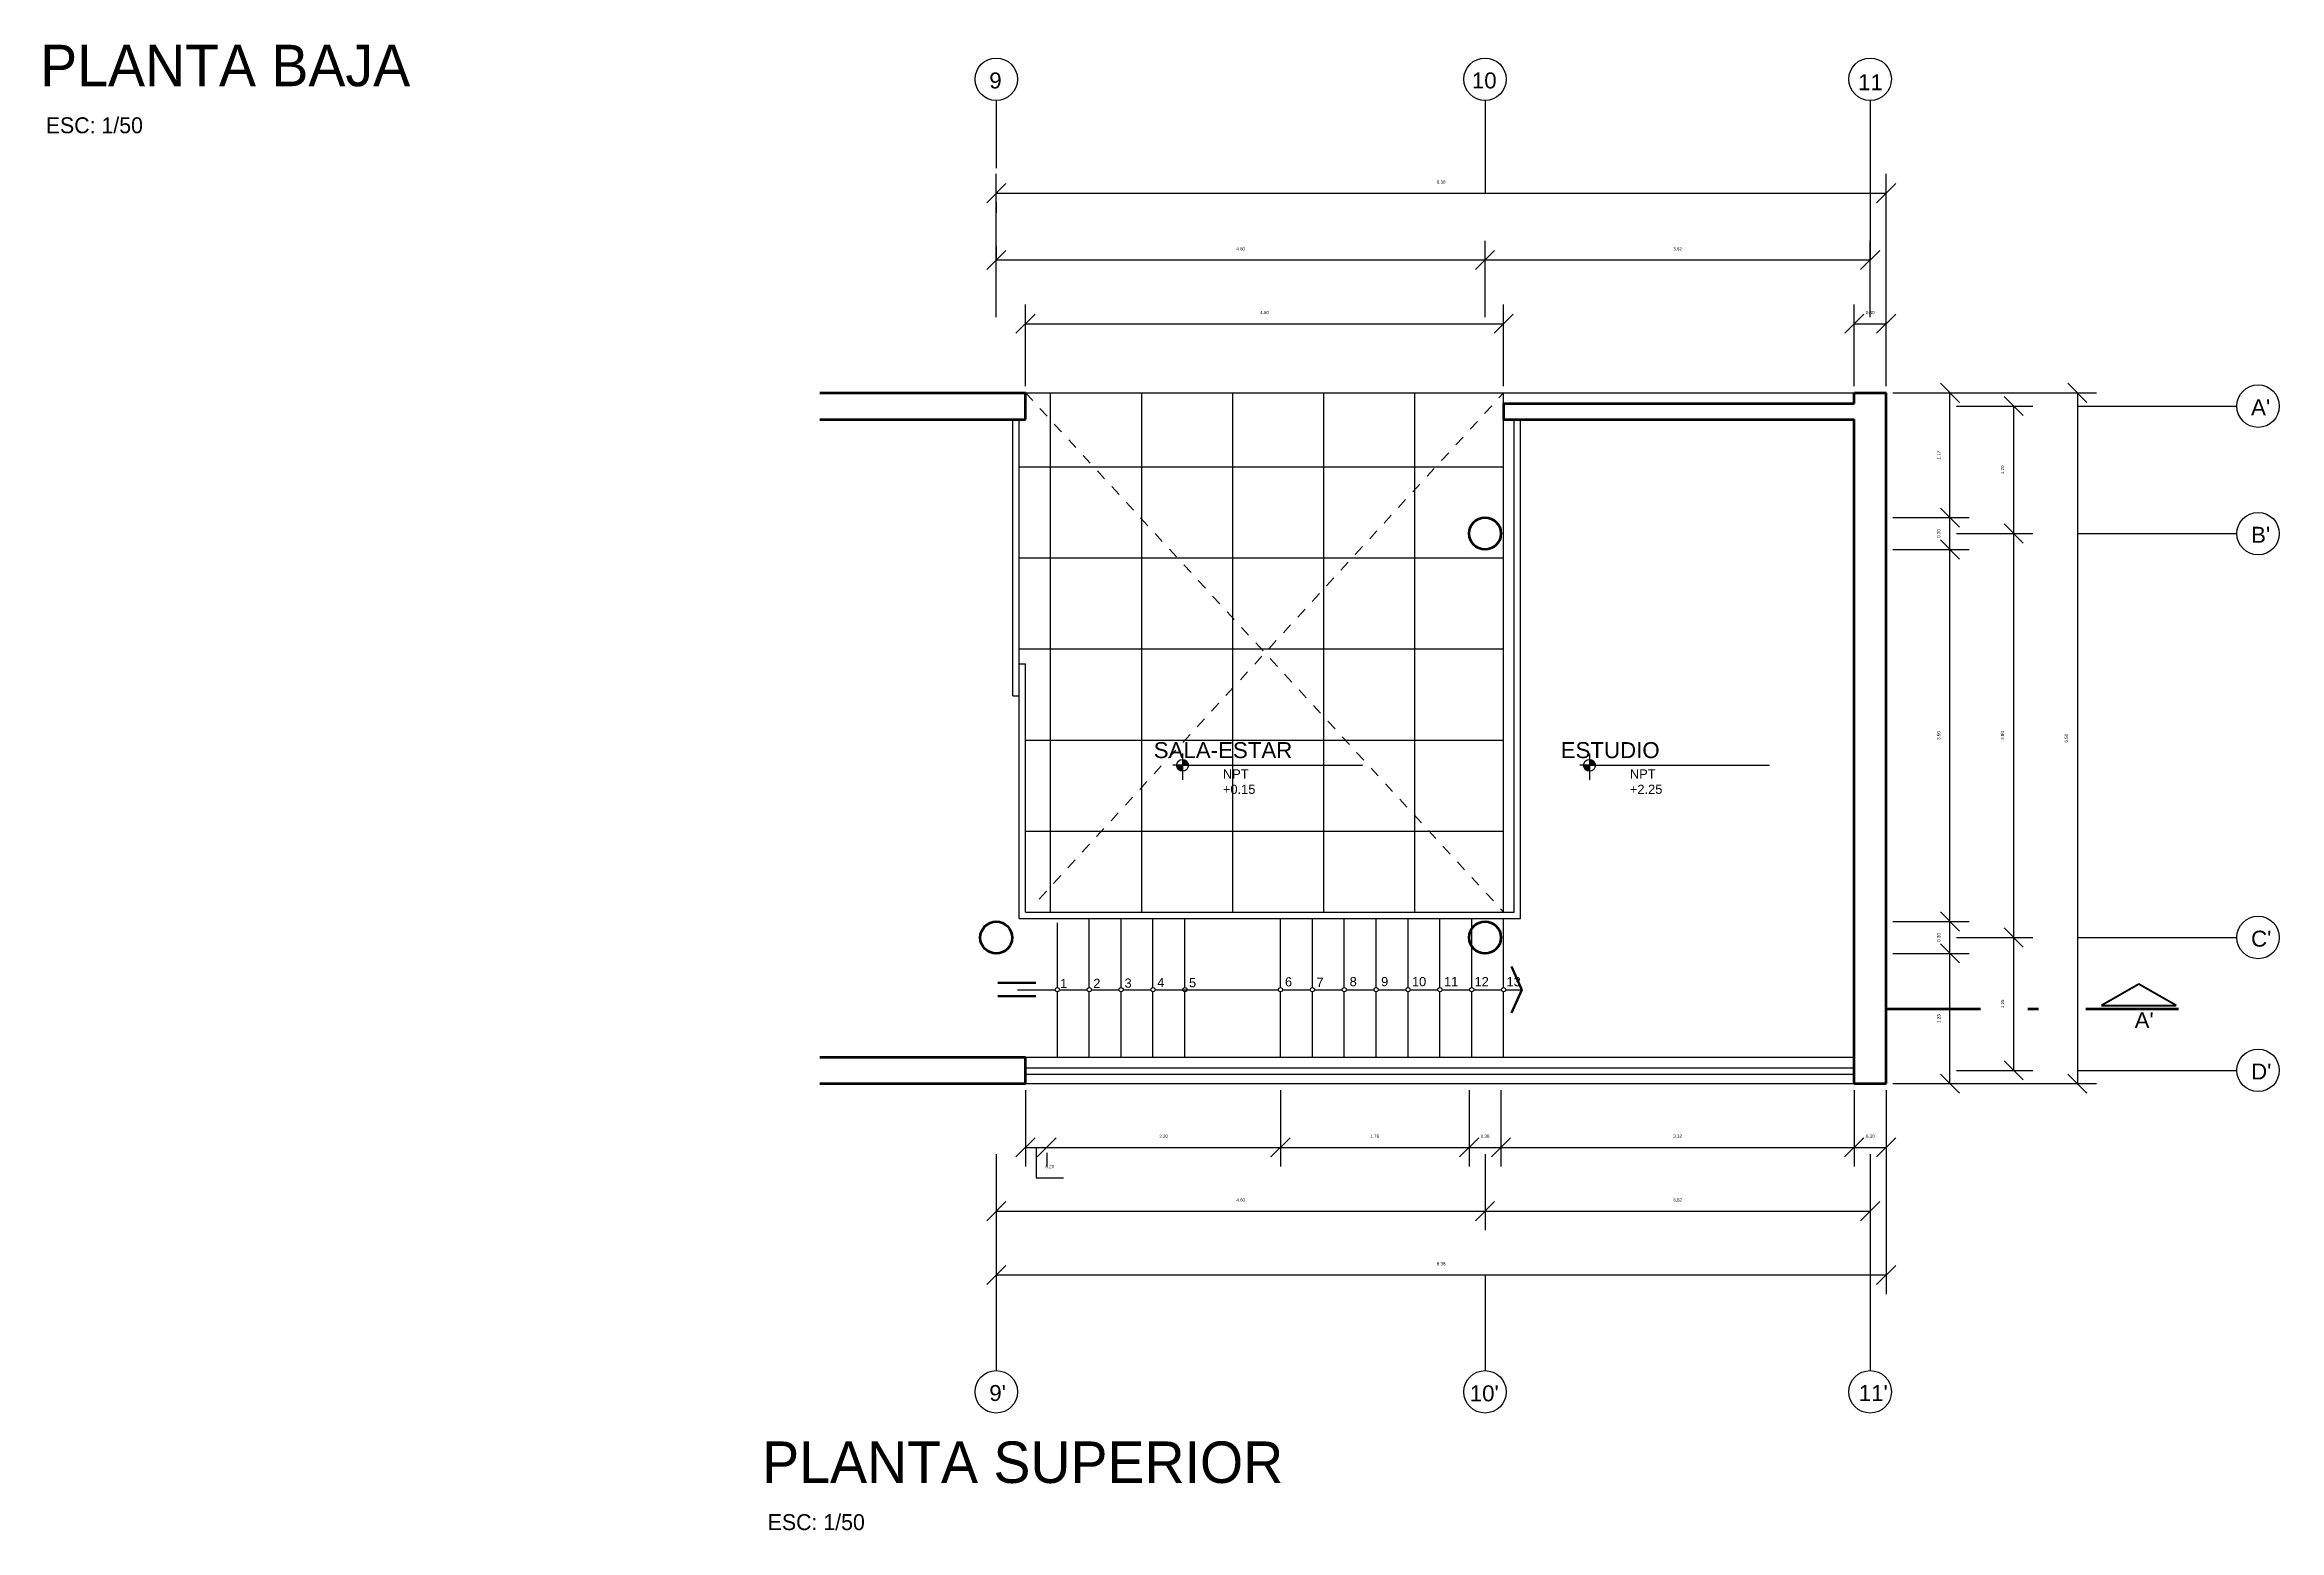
# Model space of a CAD drawing. Header units: millimetres. Extents: x 1110 to 1214, y 1038 to 1099.
# Drawn here: x 1180.76 to 1201.79, y 1071.28 to 1085.26 of the extents above; entities that cross this region are included whole.
import ezdxf

# ---------------------------------------------------------------- set-up
doc = ezdxf.new("R2010")
doc.units = ezdxf.units.MM
doc.linetypes.add('DASHDOT', pattern=[25.4, 12.7, -6.35, 0, -6.35])
doc.linetypes.add('JIS_02_1.2', pattern=[2.5, 1.25, -1.25])
doc.layers.add('EJES', color=7, linetype='DASHDOT')
doc.layers.add('MUEBLES', color=253, linetype='Continuous')
for name, color, linetype, lineweight in [('LINEA-CORTE', 4, 'DASHDOT', 60), ('muros', 150, 'Continuous', 70), ('PROYECCION LOZA', 80, 'JIS_02_1.2', 5), ('TEXTOS', 251, 'Continuous', 60)]:
    doc.layers.add(name, color=color, linetype=linetype, lineweight=lineweight)
doc.styles.add('Annotative', font='arial.ttf')
doc.styles.get("Standard").update_dxf_attribs({"font": 'arial.ttf'})
doc.dimstyles.get("Standard").update_dxf_attribs({"dimtxt": 0.03, "dimasz": 0.18, "dimexe": 0.18, "dimexo": 0.0625, "dimgap": 0.09, "dimtad": 1, "dimtoh": 1, "dimzin": 0, "dimdsep": 46, "dimtxsty": 'Annotative', "dimblk": 'OBLIQUE', "dimcen": 0.09, "dimadec": 0, "dimazin": 0, "dimtfac": 1, "dimtofl": 0, "dimtmove": 0, "dimatfit": 3, "dimldrblk": 'OBLIQUE', "dimfxl": 1, "dimtolj": 1, "dimtzin": 0, "dimarcsym": 0})

msp = doc.modelspace()

# ---------------------------------------------------------------- texts
at = {"char_height": 0.15, "attachment_point": 1}
for s, width, insert in [('{\\f@Arial Unicode MS|b0|i0|c0|p34; 9}', 0.74087, (1189.589, 1085.001)), ('{\\f@Arial Unicode MS|b0|i0|c0|p34;10}', 0.74087, (1194.189, 1085.001)), ('{\\f@Arial Unicode MS|b0|i0|c0|p34;11}', 0.74087, (1197.824, 1084.984)), ("{\\f@Arial Unicode MS|b0|i0|c0|p34; A'}", 0.74087, (1201.464, 1081.926)), ("{\\f@Arial Unicode MS|b0|i0|c0|p34; B'}", 0.74087, (1201.464, 1080.726)), ('{\\f@Arial Unicode MS|b0|i0|c0|p34;SALA-ESTAR}', 2.29191, (1191.195, 1078.7)), ('{\\f@Arial Unicode MS|b0|i0|c0|p34;ESTUDIO}', 2.29191, (1195.025, 1078.7)), ("{\\f@Arial Unicode MS|b0|i0|c0|p34; C'}", 0.74087, (1201.464, 1076.926)), ("{\\f@Arial Unicode MS|b0|i0|c0|p34; A'}", 0.74087, (1200.368, 1076.159)), ("{\\f@Arial Unicode MS|b0|i0|c0|p34; D'}", 0.74087, (1201.464, 1075.676)), ("{\\f@Arial Unicode MS|b0|i0|c0|p34; 9'}", 0.74087, (1189.589, 1072.651)), ("{\\f@Arial Unicode MS|b0|i0|c0|p34; 10'}", 0.74087, (1194.111, 1072.648)), ("{\\f@Arial Unicode MS|b0|i0|c0|p34; 11'}", 0.74087, (1197.772, 1072.651))]:
    msp.add_mtext_dynamic_manual_height_columns(s, width=width, gutter_width=12.5, heights=[0], dxfattribs=dict(at, insert=insert))
at = {"ltscale": 0.1}
note = msp.add_mtext_dynamic_manual_height_columns('{\\f@Arial Unicode MS|b0|i0|c0|p34;NPT }', width=0.14836, gutter_width=0.0848, heights=[0.0754, 0], dxfattribs=dict(at, insert=(1191.613, 1078.444), char_height=0.0865, attachment_point=1))
for column, words in zip(note.columns.linked_columns, ['{\\f@Arial Unicode MS|b0|i0|c0|p34;+0.15}']):
    column.text = words
note = msp.add_mtext_dynamic_manual_height_columns('{\\f@Arial Unicode MS|b0|i0|c0|p34;NPT }', width=0.14836, gutter_width=0.0848, heights=[0.0754, 0], dxfattribs=dict(at, insert=(1195.443, 1078.444), char_height=0.0865, attachment_point=1))
for column, words in zip(note.columns.linked_columns, ['{\\f@Arial Unicode MS|b0|i0|c0|p34;+2.25}']):
    column.text = words
at = {"ltscale": 0.1, "char_height": 0.0865, "attachment_point": 1}
for s, insert in [('{\\f@Arial Unicode MS|b0|i0|c0|p34;1}', (1190.313, 1076.472)), ('{\\f@Arial Unicode MS|b0|i0|c0|p34;2}', (1190.626, 1076.473)), ('{\\f@Arial Unicode MS|b0|i0|c0|p34;3}', (1190.92, 1076.476)), ('{\\f@Arial Unicode MS|b0|i0|c0|p34;4}', (1191.228, 1076.482)), ('{\\f@Arial Unicode MS|b0|i0|c0|p34;5}', (1191.527, 1076.48)), ('{\\f@Arial Unicode MS|b0|i0|c0|p34;6}', (1192.43, 1076.488)), ('{\\f@Arial Unicode MS|b0|i0|c0|p34;7}', (1192.726, 1076.483)), ('{\\f@Arial Unicode MS|b0|i0|c0|p34;8}', (1193.039, 1076.49)), ('{\\f@Arial Unicode MS|b0|i0|c0|p34;9}', (1193.335, 1076.49)), ('{\\f@Arial Unicode MS|b0|i0|c0|p34;10}', (1193.625, 1076.49)), ('{\\f@Arial Unicode MS|b0|i0|c0|p34;11}', (1193.927, 1076.49)), ('{\\f@Arial Unicode MS|b0|i0|c0|p34;12}', (1194.214, 1076.49)), ('{\\f@Arial Unicode MS|b0|i0|c0|p34;13}', (1194.515, 1076.49))]:
    msp.add_mtext_dynamic_manual_height_columns(s, width=0.14836, gutter_width=0.0848, heights=[0.0754], dxfattribs=dict(at, insert=insert))
at = {"layer": 'TEXTOS', "lineweight": 25, "ltscale": 0.75, "attachment_point": 1}
for s, insert, char_height, width in [('{\\fBankGothic Lt BT|b0|i0|c0|p34;PLANTA BAJA}', (1180.715, 1085.262), 0.39048, 8.08069), ('{\\fBankGothic Lt BT|b0|i0|c0|p34;ESC: 1/50}', (1180.768, 1084.579), 0.15, 4.6073), ('{\\fBankGothic Lt BT|b0|i0|c0|p34;PLANTA SUPERIOR}', (1187.51, 1072.12), 0.39048, 8.08069), ('{\\fBankGothic Lt BT|b0|i0|c0|p34;ESC: 1/50}', (1187.562, 1071.436), 0.15, 4.6073)]:
    msp.add_mtext(s, dxfattribs=dict(at, insert=insert, char_height=char_height, width=width))

# ---------------------------------------------------------------- blocks, each defined once
blk = doc.blocks.new('_Oblique')
at = {"color": 0, "linetype": 'ByBlock', "lineweight": -2}
blk.add_line((-0.5, -0.5), (0.5, 0.5), dxfattribs=at)
blk = doc.blocks.new('*D122')
at = {"color": 0, "lineweight": -2}
for p, q in [((1189.988, 1082.049), (1189.988, 1082.817)), ((1189.988, 1082.637), (1194.488, 1082.637)), ((1194.488, 1082.049), (1194.488, 1082.817))]:
    blk.add_line(p, q, dxfattribs=at)
at = {"layer": 'Defpoints', "color": 0}
for p in [(1194.488, 1082.637), (1189.988, 1081.987), (1194.488, 1081.987)]:
    blk.add_point(p, dxfattribs=at)
at = {"color": 0, "lineweight": -2, "xscale": 0.18, "yscale": 0.18, "zscale": 0.18, "rotation": 180}
blk.add_blockref('_Oblique', (1189.988, 1082.637), dxfattribs=at)
at = {"color": 0, "lineweight": -2, "xscale": 0.18, "yscale": 0.18, "zscale": 0.18}
blk.add_blockref('_Oblique', (1194.488, 1082.637), dxfattribs=at)
at = {"color": 0, "insert": (1192.238, 1082.742), "char_height": 0.03, "attachment_point": 5, "style": 'Annotative'}
blk.add_mtext('\\A1;4.50', dxfattribs=at)
blk = doc.blocks.new('*D123')
at = {"color": 0, "lineweight": -2}
for p, q in [((1197.788, 1082.049), (1197.788, 1082.817)), ((1197.788, 1082.637), (1198.088, 1082.637)), ((1198.088, 1082.049), (1198.088, 1082.817))]:
    blk.add_line(p, q, dxfattribs=at)
at = {"layer": 'Defpoints', "color": 0}
for p in [(1198.088, 1082.637), (1197.788, 1081.987), (1198.088, 1081.987)]:
    blk.add_point(p, dxfattribs=at)
at = {"color": 0, "lineweight": -2, "xscale": 0.18, "yscale": 0.18, "zscale": 0.18, "rotation": 180}
blk.add_blockref('_Oblique', (1197.788, 1082.637), dxfattribs=at)
at = {"color": 0, "lineweight": -2, "xscale": 0.18, "yscale": 0.18, "zscale": 0.18}
blk.add_blockref('_Oblique', (1198.088, 1082.637), dxfattribs=at)
at = {"color": 0, "insert": (1197.938, 1082.742), "char_height": 0.03, "attachment_point": 5, "style": 'Annotative'}
blk.add_mtext('\\A1;0.30', dxfattribs=at)
blk = doc.blocks.new('*D113')
at = {"color": 0, "lineweight": -2}
for p, q in [((1189.713, 1082.699), (1189.713, 1083.417)), ((1194.313, 1082.699), (1194.313, 1083.417)), ((1189.713, 1083.237), (1194.313, 1083.237))]:
    blk.add_line(p, q, dxfattribs=at)
at = {"layer": 'Defpoints', "color": 0}
for p in [(1194.313, 1083.237), (1189.713, 1082.637), (1194.313, 1082.637)]:
    blk.add_point(p, dxfattribs=at)
at = {"color": 0, "lineweight": -2, "xscale": 0.18, "yscale": 0.18, "zscale": 0.18, "rotation": 180}
blk.add_blockref('_Oblique', (1189.713, 1083.237), dxfattribs=at)
at = {"color": 0, "lineweight": -2, "xscale": 0.18, "yscale": 0.18, "zscale": 0.18}
blk.add_blockref('_Oblique', (1194.313, 1083.237), dxfattribs=at)
at = {"color": 0, "insert": (1192.013, 1083.342), "char_height": 0.03, "attachment_point": 5, "style": 'Annotative'}
blk.add_mtext('\\A1;4.60', dxfattribs=at)
blk = doc.blocks.new('*D114')
at = {"color": 0, "lineweight": -2}
for p, q in [((1194.313, 1082.699), (1194.313, 1083.417)), ((1197.937, 1082.699), (1197.937, 1083.417)), ((1194.313, 1083.237), (1197.937, 1083.237))]:
    blk.add_line(p, q, dxfattribs=at)
at = {"layer": 'Defpoints', "color": 0}
for p in [(1197.937, 1083.237), (1194.313, 1082.637), (1197.937, 1082.637)]:
    blk.add_point(p, dxfattribs=at)
at = {"color": 0, "lineweight": -2, "xscale": 0.18, "yscale": 0.18, "zscale": 0.18, "rotation": 180}
blk.add_blockref('_Oblique', (1194.313, 1083.237), dxfattribs=at)
at = {"color": 0, "lineweight": -2, "xscale": 0.18, "yscale": 0.18, "zscale": 0.18}
blk.add_blockref('_Oblique', (1197.937, 1083.237), dxfattribs=at)
at = {"color": 0, "insert": (1196.125, 1083.342), "char_height": 0.03, "attachment_point": 5, "style": 'Annotative'}
blk.add_mtext('\\A1;3.62', dxfattribs=at)
blk = doc.blocks.new('*D124')
at = {"color": 0, "lineweight": -2}
for p, q in [((1189.988, 1075.424), (1189.988, 1074.707)), ((1189.988, 1074.887), (1190.188, 1074.887)), ((1190.088, 1074.887), (1190.088, 1074.6)), ((1190.188, 1074.836), (1190.188, 1074.707)), ((1190.088, 1074.6), (1190.346, 1074.6))]:
    blk.add_line(p, q, dxfattribs=at)
at = {"layer": 'Defpoints', "color": 0}
for p in [(1189.988, 1075.487), (1190.188, 1074.899), (1190.188, 1074.887)]:
    blk.add_point(p, dxfattribs=at)
at = {"color": 0, "lineweight": -2, "xscale": 0.18, "yscale": 0.18, "zscale": 0.18, "rotation": 180}
blk.add_blockref('_Oblique', (1189.988, 1074.887), dxfattribs=at)
at = {"color": 0, "lineweight": -2, "xscale": 0.18, "yscale": 0.18, "zscale": 0.18}
blk.add_blockref('_Oblique', (1190.188, 1074.887), dxfattribs=at)
at = {"color": 0, "insert": (1190.217, 1074.706), "char_height": 0.03, "attachment_point": 5, "style": 'Annotative'}
blk.add_mtext('\\A1;0.20', dxfattribs=at)
blk = doc.blocks.new('*D115')
at = {"color": 0, "lineweight": -2}
for p, q in [((1192.388, 1075.424), (1192.388, 1074.707)), ((1190.188, 1074.887), (1192.388, 1074.887)), ((1190.188, 1074.836), (1190.188, 1074.707))]:
    blk.add_line(p, q, dxfattribs=at)
at = {"layer": 'Defpoints', "color": 0}
for p in [(1192.388, 1075.487), (1190.188, 1074.899), (1192.388, 1074.887)]:
    blk.add_point(p, dxfattribs=at)
at = {"color": 0, "lineweight": -2, "xscale": 0.18, "yscale": 0.18, "zscale": 0.18, "rotation": 180}
blk.add_blockref('_Oblique', (1190.188, 1074.887), dxfattribs=at)
at = {"color": 0, "lineweight": -2, "xscale": 0.18, "yscale": 0.18, "zscale": 0.18}
blk.add_blockref('_Oblique', (1192.388, 1074.887), dxfattribs=at)
at = {"color": 0, "insert": (1191.288, 1074.992), "char_height": 0.03, "attachment_point": 5, "style": 'Annotative'}
blk.add_mtext('\\A1;2.20', dxfattribs=at)
blk = doc.blocks.new('*D116')
at = {"color": 0, "lineweight": -2}
for p, q in [((1192.388, 1075.424), (1192.388, 1074.707)), ((1194.163, 1075.424), (1194.163, 1074.707)), ((1192.388, 1074.887), (1194.163, 1074.887))]:
    blk.add_line(p, q, dxfattribs=at)
at = {"layer": 'Defpoints', "color": 0}
for p in [(1192.388, 1075.487), (1194.163, 1075.487), (1194.163, 1074.887)]:
    blk.add_point(p, dxfattribs=at)
at = {"color": 0, "lineweight": -2, "xscale": 0.18, "yscale": 0.18, "zscale": 0.18, "rotation": 180}
blk.add_blockref('_Oblique', (1192.388, 1074.887), dxfattribs=at)
at = {"color": 0, "lineweight": -2, "xscale": 0.18, "yscale": 0.18, "zscale": 0.18}
blk.add_blockref('_Oblique', (1194.163, 1074.887), dxfattribs=at)
at = {"color": 0, "insert": (1193.275, 1074.992), "char_height": 0.03, "attachment_point": 5, "style": 'Annotative'}
blk.add_mtext('\\A1;1.78', dxfattribs=at)
blk = doc.blocks.new('*D117')
at = {"color": 0, "lineweight": -2}
for p, q in [((1194.163, 1075.424), (1194.163, 1074.707)), ((1194.463, 1075.424), (1194.463, 1074.707)), ((1194.163, 1074.887), (1194.463, 1074.887))]:
    blk.add_line(p, q, dxfattribs=at)
at = {"layer": 'Defpoints', "color": 0}
for p in [(1194.163, 1075.487), (1194.463, 1075.487), (1194.463, 1074.887)]:
    blk.add_point(p, dxfattribs=at)
at = {"color": 0, "lineweight": -2, "xscale": 0.18, "yscale": 0.18, "zscale": 0.18, "rotation": 180}
blk.add_blockref('_Oblique', (1194.163, 1074.887), dxfattribs=at)
at = {"color": 0, "lineweight": -2, "xscale": 0.18, "yscale": 0.18, "zscale": 0.18}
blk.add_blockref('_Oblique', (1194.463, 1074.887), dxfattribs=at)
at = {"color": 0, "insert": (1194.313, 1074.992), "char_height": 0.03, "attachment_point": 5, "style": 'Annotative'}
blk.add_mtext('\\A1;0.30', dxfattribs=at)
blk = doc.blocks.new('*D118')
at = {"color": 0, "lineweight": -2}
for p, q in [((1194.463, 1075.424), (1194.463, 1074.707)), ((1197.787, 1075.424), (1197.787, 1074.707)), ((1194.463, 1074.887), (1197.787, 1074.887))]:
    blk.add_line(p, q, dxfattribs=at)
at = {"layer": 'Defpoints', "color": 0}
for p in [(1194.463, 1075.487), (1197.787, 1075.487), (1197.787, 1074.887)]:
    blk.add_point(p, dxfattribs=at)
at = {"color": 0, "lineweight": -2, "xscale": 0.18, "yscale": 0.18, "zscale": 0.18, "rotation": 180}
blk.add_blockref('_Oblique', (1194.463, 1074.887), dxfattribs=at)
at = {"color": 0, "lineweight": -2, "xscale": 0.18, "yscale": 0.18, "zscale": 0.18}
blk.add_blockref('_Oblique', (1197.787, 1074.887), dxfattribs=at)
at = {"color": 0, "insert": (1196.125, 1074.992), "char_height": 0.03, "attachment_point": 5, "style": 'Annotative'}
blk.add_mtext('\\A1;3.32', dxfattribs=at)
blk = doc.blocks.new('*D125')
at = {"color": 0, "lineweight": -2}
for p, q in [((1197.787, 1075.424), (1197.787, 1074.707)), ((1198.088, 1075.424), (1198.088, 1074.707)), ((1197.787, 1074.887), (1198.088, 1074.887))]:
    blk.add_line(p, q, dxfattribs=at)
at = {"layer": 'Defpoints', "color": 0}
for p in [(1197.787, 1075.487), (1198.088, 1075.487), (1198.088, 1074.887)]:
    blk.add_point(p, dxfattribs=at)
at = {"color": 0, "lineweight": -2, "xscale": 0.18, "yscale": 0.18, "zscale": 0.18, "rotation": 180}
blk.add_blockref('_Oblique', (1197.787, 1074.887), dxfattribs=at)
at = {"color": 0, "lineweight": -2, "xscale": 0.18, "yscale": 0.18, "zscale": 0.18}
blk.add_blockref('_Oblique', (1198.088, 1074.887), dxfattribs=at)
at = {"color": 0, "insert": (1197.938, 1074.992), "char_height": 0.03, "attachment_point": 5, "style": 'Annotative'}
blk.add_mtext('\\A1;0.30', dxfattribs=at)
blk = doc.blocks.new('*D119')
at = {"color": 0, "lineweight": -2}
for p, q in [((1189.713, 1074.824), (1189.713, 1074.107)), ((1194.313, 1074.824), (1194.313, 1074.107)), ((1189.713, 1074.287), (1194.313, 1074.287))]:
    blk.add_line(p, q, dxfattribs=at)
at = {"layer": 'Defpoints', "color": 0}
for p in [(1189.713, 1074.887), (1194.313, 1074.887), (1194.313, 1074.287)]:
    blk.add_point(p, dxfattribs=at)
at = {"color": 0, "lineweight": -2, "xscale": 0.18, "yscale": 0.18, "zscale": 0.18, "rotation": 180}
blk.add_blockref('_Oblique', (1189.713, 1074.287), dxfattribs=at)
at = {"color": 0, "lineweight": -2, "xscale": 0.18, "yscale": 0.18, "zscale": 0.18}
blk.add_blockref('_Oblique', (1194.313, 1074.287), dxfattribs=at)
at = {"color": 0, "insert": (1192.013, 1074.392), "char_height": 0.03, "attachment_point": 5, "style": 'Annotative'}
blk.add_mtext('\\A1;4.60', dxfattribs=at)
blk = doc.blocks.new('*D120')
at = {"color": 0, "lineweight": -2}
for p, q in [((1194.313, 1074.824), (1194.313, 1074.107)), ((1197.938, 1074.824), (1197.938, 1074.107)), ((1194.313, 1074.287), (1197.938, 1074.287))]:
    blk.add_line(p, q, dxfattribs=at)
at = {"layer": 'Defpoints', "color": 0}
for p in [(1194.313, 1074.887), (1197.938, 1074.887), (1197.938, 1074.287)]:
    blk.add_point(p, dxfattribs=at)
at = {"color": 0, "lineweight": -2, "xscale": 0.18, "yscale": 0.18, "zscale": 0.18, "rotation": 180}
blk.add_blockref('_Oblique', (1194.313, 1074.287), dxfattribs=at)
at = {"color": 0, "lineweight": -2, "xscale": 0.18, "yscale": 0.18, "zscale": 0.18}
blk.add_blockref('_Oblique', (1197.938, 1074.287), dxfattribs=at)
at = {"color": 0, "insert": (1196.125, 1074.392), "char_height": 0.03, "attachment_point": 5, "style": 'Annotative'}
blk.add_mtext('\\A1;3.62', dxfattribs=at)
blk = doc.blocks.new('*D126')
at = {"color": 0, "lineweight": -2}
for p, q in [((1198.15, 1076.712), (1198.868, 1076.712)), ((1198.688, 1075.487), (1198.688, 1076.712)), ((1198.15, 1075.487), (1198.868, 1075.487))]:
    blk.add_line(p, q, dxfattribs=at)
at = {"layer": 'Defpoints', "color": 0}
for p in [(1198.088, 1076.712), (1198.688, 1076.712), (1198.088, 1075.487)]:
    blk.add_point(p, dxfattribs=at)
at = {"color": 0, "lineweight": -2, "xscale": 0.18, "yscale": 0.18, "zscale": 0.18}
for p, rotation in [((1198.688, 1076.712), 90), ((1198.688, 1075.487), 270)]:
    blk.add_blockref('_Oblique', p, dxfattribs=dict(at, rotation=rotation))
at = {"color": 0, "insert": (1198.583, 1076.099), "char_height": 0.03, "attachment_point": 5, "rotation": 90, "style": 'Annotative'}
blk.add_mtext('\\A1;1.23', dxfattribs=at)
blk = doc.blocks.new('*D106')
at = {"color": 0, "lineweight": -2}
for p, q in [((1198.15, 1077.012), (1198.868, 1077.012)), ((1198.688, 1076.712), (1198.688, 1077.012)), ((1198.15, 1076.712), (1198.868, 1076.712))]:
    blk.add_line(p, q, dxfattribs=at)
at = {"layer": 'Defpoints', "color": 0}
for p in [(1198.088, 1077.012), (1198.688, 1077.012), (1198.088, 1076.712)]:
    blk.add_point(p, dxfattribs=at)
at = {"color": 0, "lineweight": -2, "xscale": 0.18, "yscale": 0.18, "zscale": 0.18}
for p, rotation in [((1198.688, 1077.012), 90), ((1198.688, 1076.712), 270)]:
    blk.add_blockref('_Oblique', p, dxfattribs=dict(at, rotation=rotation))
at = {"color": 0, "insert": (1198.583, 1076.862), "char_height": 0.03, "attachment_point": 5, "rotation": 90, "style": 'Annotative'}
blk.add_mtext('\\A1;0.30', dxfattribs=at)
blk = doc.blocks.new('*D107')
at = {"color": 0, "lineweight": -2}
for p, q in [((1198.15, 1080.513), (1198.868, 1080.513)), ((1198.688, 1077.012), (1198.688, 1080.513)), ((1198.15, 1077.012), (1198.868, 1077.012))]:
    blk.add_line(p, q, dxfattribs=at)
at = {"layer": 'Defpoints', "color": 0}
for p in [(1198.088, 1080.513), (1198.688, 1080.513), (1198.088, 1077.012)]:
    blk.add_point(p, dxfattribs=at)
at = {"color": 0, "lineweight": -2, "xscale": 0.18, "yscale": 0.18, "zscale": 0.18}
for p, rotation in [((1198.688, 1080.513), 90), ((1198.688, 1077.012), 270)]:
    blk.add_blockref('_Oblique', p, dxfattribs=dict(at, rotation=rotation))
at = {"color": 0, "insert": (1198.583, 1078.762), "char_height": 0.03, "attachment_point": 5, "rotation": 90, "style": 'Annotative'}
blk.add_mtext('\\A1;3.50', dxfattribs=at)
blk = doc.blocks.new('*D108')
at = {"color": 0, "lineweight": -2}
for p, q in [((1198.15, 1080.813), (1198.868, 1080.813)), ((1198.688, 1080.513), (1198.688, 1080.813)), ((1198.15, 1080.513), (1198.868, 1080.513))]:
    blk.add_line(p, q, dxfattribs=at)
at = {"layer": 'Defpoints', "color": 0}
for p in [(1198.088, 1080.813), (1198.688, 1080.813), (1198.088, 1080.513)]:
    blk.add_point(p, dxfattribs=at)
at = {"color": 0, "lineweight": -2, "xscale": 0.18, "yscale": 0.18, "zscale": 0.18}
for p, rotation in [((1198.688, 1080.813), 90), ((1198.688, 1080.513), 270)]:
    blk.add_blockref('_Oblique', p, dxfattribs=dict(at, rotation=rotation))
at = {"color": 0, "insert": (1198.583, 1080.663), "char_height": 0.03, "attachment_point": 5, "rotation": 90, "style": 'Annotative'}
blk.add_mtext('\\A1;0.30', dxfattribs=at)
blk = doc.blocks.new('*D121')
at = {"color": 0, "lineweight": -2}
for p, q in [((1198.15, 1081.987), (1198.868, 1081.987)), ((1198.688, 1080.813), (1198.688, 1081.987)), ((1198.15, 1080.813), (1198.868, 1080.813))]:
    blk.add_line(p, q, dxfattribs=at)
at = {"layer": 'Defpoints', "color": 0}
for p in [(1198.088, 1081.987), (1198.688, 1081.987), (1198.088, 1080.813)]:
    blk.add_point(p, dxfattribs=at)
at = {"color": 0, "lineweight": -2, "xscale": 0.18, "yscale": 0.18, "zscale": 0.18}
for p, rotation in [((1198.688, 1081.987), 90), ((1198.688, 1080.813), 270)]:
    blk.add_blockref('_Oblique', p, dxfattribs=dict(at, rotation=rotation))
at = {"color": 0, "insert": (1198.583, 1081.4), "char_height": 0.03, "attachment_point": 5, "rotation": 90, "style": 'Annotative'}
blk.add_mtext('\\A1;1.17', dxfattribs=at)
blk = doc.blocks.new('*D109')
at = {"color": 0, "lineweight": -2}
for p, q in [((1198.75, 1076.862), (1199.468, 1076.862)), ((1199.288, 1075.612), (1199.288, 1076.862)), ((1198.75, 1075.612), (1199.468, 1075.612))]:
    blk.add_line(p, q, dxfattribs=at)
at = {"layer": 'Defpoints', "color": 0}
for p in [(1198.688, 1076.862), (1199.288, 1076.862), (1198.688, 1075.612)]:
    blk.add_point(p, dxfattribs=at)
at = {"color": 0, "lineweight": -2, "xscale": 0.18, "yscale": 0.18, "zscale": 0.18}
for p, rotation in [((1199.288, 1076.862), 90), ((1199.288, 1075.612), 270)]:
    blk.add_blockref('_Oblique', p, dxfattribs=dict(at, rotation=rotation))
at = {"color": 0, "insert": (1199.183, 1076.237), "char_height": 0.03, "attachment_point": 5, "rotation": 90, "style": 'Annotative'}
blk.add_mtext('\\A1;1.25', dxfattribs=at)
blk = doc.blocks.new('*D110')
at = {"color": 0, "lineweight": -2}
for p, q in [((1198.75, 1080.663), (1199.468, 1080.663)), ((1199.288, 1076.862), (1199.288, 1080.663)), ((1198.75, 1076.862), (1199.468, 1076.862))]:
    blk.add_line(p, q, dxfattribs=at)
at = {"layer": 'Defpoints', "color": 0}
for p in [(1198.688, 1080.663), (1199.288, 1080.663), (1198.688, 1076.862)]:
    blk.add_point(p, dxfattribs=at)
at = {"color": 0, "lineweight": -2, "xscale": 0.18, "yscale": 0.18, "zscale": 0.18}
for p, rotation in [((1199.288, 1080.663), 90), ((1199.288, 1076.862), 270)]:
    blk.add_blockref('_Oblique', p, dxfattribs=dict(at, rotation=rotation))
at = {"color": 0, "insert": (1199.183, 1078.762), "char_height": 0.03, "attachment_point": 5, "rotation": 90, "style": 'Annotative'}
blk.add_mtext('\\A1;3.80', dxfattribs=at)
blk = doc.blocks.new('*D111')
at = {"color": 0, "lineweight": -2}
for p, q in [((1198.75, 1081.862), (1199.468, 1081.862)), ((1199.288, 1080.663), (1199.288, 1081.862)), ((1198.75, 1080.663), (1199.468, 1080.663))]:
    blk.add_line(p, q, dxfattribs=at)
at = {"layer": 'Defpoints', "color": 0}
for p in [(1198.688, 1081.862), (1199.288, 1081.862), (1198.688, 1080.663)]:
    blk.add_point(p, dxfattribs=at)
at = {"color": 0, "lineweight": -2, "xscale": 0.18, "yscale": 0.18, "zscale": 0.18}
for p, rotation in [((1199.288, 1081.862), 90), ((1199.288, 1080.663), 270)]:
    blk.add_blockref('_Oblique', p, dxfattribs=dict(at, rotation=rotation))
at = {"color": 0, "insert": (1199.183, 1081.262), "char_height": 0.03, "attachment_point": 5, "rotation": 90, "style": 'Annotative'}
blk.add_mtext('\\A1;1.20', dxfattribs=at)
blk = doc.blocks.new('*D112')
at = {"color": 0, "lineweight": -2}
for p, q in [((1198.75, 1081.987), (1200.068, 1081.987)), ((1199.888, 1081.987), (1199.888, 1075.487)), ((1198.75, 1075.487), (1200.068, 1075.487))]:
    blk.add_line(p, q, dxfattribs=at)
at = {"layer": 'Defpoints', "color": 0}
for p in [(1198.688, 1081.987), (1198.688, 1075.487), (1199.888, 1075.487)]:
    blk.add_point(p, dxfattribs=at)
at = {"color": 0, "lineweight": -2, "xscale": 0.18, "yscale": 0.18, "zscale": 0.18}
for p, rotation in [((1199.888, 1081.987), 90), ((1199.888, 1075.487), 270)]:
    blk.add_blockref('_Oblique', p, dxfattribs=dict(at, rotation=rotation))
at = {"color": 0, "insert": (1199.783, 1078.737), "char_height": 0.03, "attachment_point": 5, "rotation": 90, "style": 'Annotative'}
blk.add_mtext('\\A1;6.50', dxfattribs=at)
blk = doc.blocks.new('*D127')
at = {"color": 0, "lineweight": -2}
for p, q in [((1198.088, 1074.824), (1198.088, 1073.507)), ((1189.713, 1074.224), (1189.713, 1073.507)), ((1189.713, 1073.687), (1198.088, 1073.687))]:
    blk.add_line(p, q, dxfattribs=at)
at = {"layer": 'Defpoints', "color": 0}
for p in [(1198.088, 1074.887), (1189.713, 1074.287), (1198.088, 1073.687)]:
    blk.add_point(p, dxfattribs=at)
at = {"color": 0, "lineweight": -2, "xscale": 0.18, "yscale": 0.18, "zscale": 0.18, "rotation": 180}
blk.add_blockref('_Oblique', (1189.713, 1073.687), dxfattribs=at)
at = {"color": 0, "lineweight": -2, "xscale": 0.18, "yscale": 0.18, "zscale": 0.18}
blk.add_blockref('_Oblique', (1198.088, 1073.687), dxfattribs=at)
at = {"color": 0, "insert": (1193.9, 1073.792), "char_height": 0.03, "attachment_point": 5, "style": 'Annotative'}
blk.add_mtext('\\A1;8.38', dxfattribs=at)
blk = doc.blocks.new('*D128')
at = {"color": 0, "lineweight": -2}
for p, q in [((1189.713, 1083.299), (1189.713, 1084.046)), ((1198.088, 1082.699), (1198.088, 1084.046)), ((1189.713, 1083.866), (1198.088, 1083.866))]:
    blk.add_line(p, q, dxfattribs=at)
at = {"layer": 'Defpoints', "color": 0}
for p in [(1198.088, 1083.866), (1189.713, 1083.237), (1198.088, 1082.637)]:
    blk.add_point(p, dxfattribs=at)
at = {"color": 0, "lineweight": -2, "xscale": 0.18, "yscale": 0.18, "zscale": 0.18, "rotation": 180}
blk.add_blockref('_Oblique', (1189.713, 1083.866), dxfattribs=at)
at = {"color": 0, "lineweight": -2, "xscale": 0.18, "yscale": 0.18, "zscale": 0.18}
blk.add_blockref('_Oblique', (1198.088, 1083.866), dxfattribs=at)
at = {"color": 0, "insert": (1193.9, 1083.971), "char_height": 0.03, "attachment_point": 5, "style": 'Annotative'}
blk.add_mtext('\\A1;8.38', dxfattribs=at)

# ---------------------------------------------------------------- dimensions: what is measured, and where the dimension line sits
at = {"color": 0}
for base, p1, p2, picture, middle in [((1198.087897143, 1083.865685263), (1189.712897143, 1083.236561924), (1198.087897143, 1082.636561924), '*D128', (1193.900397143, 1083.971012685)), ((1194.488, 1082.637), (1189.988, 1081.987), (1194.488, 1081.987), '*D122', (1192.238, 1082.742)), ((1198.087897143, 1073.686561924), (1189.712897143, 1074.286561924), (1198.087897143, 1074.886561924), '*D127', (1193.900397143, 1073.791889345))]:
    dim = msp.add_linear_dim(base=base, p1=p1, p2=p2, dimstyle='Standard', dxfattribs=at)
    dim.commit()
    dim.dimension.update_dxf_attribs({"geometry": picture, "text_midpoint": middle})
for base, p1, p2, picture, middle in [((1194.313, 1083.237), (1189.713, 1082.637), (1194.313, 1082.637), '*D113', (1192.013, 1083.342)), ((1197.937, 1083.237), (1194.313, 1082.637), (1197.937, 1082.637), '*D114', (1196.125, 1083.342)), ((1198.088, 1082.637), (1197.788, 1081.987), (1198.088, 1081.987), '*D123', (1197.938, 1082.742)), ((1190.188, 1074.887), (1189.988, 1075.487), (1190.188, 1074.899), '*D124', (1190.178, 1074.706)), ((1192.388, 1074.887), (1190.188, 1074.899), (1192.388, 1075.487), '*D115', (1191.288, 1074.992)), ((1194.162898, 1074.886562), (1192.387897, 1075.486562), (1194.162898, 1075.486562), '*D116', (1193.275398, 1074.991879)), ((1194.463, 1074.887), (1194.163, 1075.487), (1194.463, 1075.487), '*D117', (1194.313, 1074.992)), ((1197.787, 1074.887), (1194.463, 1075.487), (1197.787, 1075.487), '*D118', (1196.125, 1074.992)), ((1198.088, 1074.887), (1197.787, 1075.487), (1198.088, 1075.487), '*D125', (1197.938, 1074.992)), ((1194.313, 1074.287), (1189.713, 1074.887), (1194.313, 1074.887), '*D119', (1192.013, 1074.392)), ((1197.9377, 1074.2866), (1194.3129, 1074.8866), (1197.9377, 1074.8866), '*D120', (1196.1253, 1074.3919))]:
    dim = msp.add_linear_dim(base=base, p1=p1, p2=p2, dimstyle='Standard', override={"dimtmove": 1}, dxfattribs=at)
    dim.commit()
    dim.dimension.update_dxf_attribs({"geometry": picture, "text_midpoint": middle})
for base, p1, p2, picture, middle in [((1198.688, 1081.987), (1198.088, 1080.813), (1198.088, 1081.987), '*D121', (1198.583, 1081.4)), ((1199.288, 1081.862), (1198.688, 1080.663), (1198.688, 1081.862), '*D111', (1199.183, 1081.262)), ((1198.688, 1080.813), (1198.088, 1080.513), (1198.088, 1080.813), '*D108', (1198.583, 1080.663)), ((1199.288, 1080.663), (1198.688, 1076.862), (1198.688, 1080.663), '*D110', (1199.183, 1078.762)), ((1198.688, 1080.513), (1198.088, 1077.012), (1198.088, 1080.513), '*D107', (1198.583, 1078.762)), ((1198.688, 1077.012), (1198.088, 1076.712), (1198.088, 1077.012), '*D106', (1198.583, 1076.862))]:
    dim = msp.add_linear_dim(base=base, p1=p1, p2=p2, angle=90, dimstyle='Standard', override={"dimtmove": 1}, dxfattribs=at)
    dim.commit()
    dim.dimension.update_dxf_attribs({"geometry": picture, "text_midpoint": middle})
for base, p1, p2, picture, middle in [((1199.888, 1075.487), (1198.688, 1081.987), (1198.688, 1075.487), '*D112', (1199.783, 1078.737)), ((1198.687897143, 1076.711561924), (1198.087897143, 1075.486561924), (1198.087897143, 1076.711561924), '*D126', (1198.582569722, 1076.099061924)), ((1199.288, 1076.862), (1198.688, 1075.612), (1198.688, 1076.862), '*D109', (1199.183, 1076.237))]:
    dim = msp.add_linear_dim(base=base, p1=p1, p2=p2, angle=90, dimstyle='Standard', dxfattribs=at)
    dim.commit()
    dim.dimension.update_dxf_attribs({"geometry": picture, "text_midpoint": middle})

# ---------------------------------------------------------------- hatches: boundary and pattern name
at = {"ltscale": 0.1}
h = msp.add_hatch(color=256, dxfattribs=at)
h.dxf.hatch_style = 1
h.paths.add_polyline_path([(1191.521, 1078.482, 0.414214), (1191.466, 1078.538), (1191.466, 1078.482)])
h.paths.add_polyline_path([(1191.466, 1078.482), (1191.41, 1078.482, 0.414214), (1191.466, 1078.427)])
h = msp.add_hatch(color=256, dxfattribs=at)
h.dxf.hatch_style = 1
h.paths.add_polyline_path([(1195.351, 1078.482, 0.414214), (1195.296, 1078.538), (1195.296, 1078.482)])
h.paths.add_polyline_path([(1195.296, 1078.482), (1195.24, 1078.482, 0.414214), (1195.296, 1078.427)])
at = {"layer": 'MUEBLES'}
h = msp.add_hatch(dxfattribs=at)
h.set_pattern_fill('ANSI37', color=256, scale=0.27, angle=45)
h.set_pattern_definition([(90, (-12.4978, -7.4162), (-0.85725, 1e-16), []), (180, (-12.4978, -7.4162), (-1e-16, -0.85725), [])])
h.paths.add_polyline_path([(1189.988, 1079.437), (1189.988, 1077.101), (1192.958, 1077.101), (1194.488, 1077.101), (1194.488, 1081.987), (1189.988, 1081.987), (1189.988, 1081.737), (1189.928, 1081.737), (1189.928, 1079.437)])
h.paths.add_polyline_path([(1191.521, 1078.482, -1), (1191.41, 1078.482, -1)], flags=16)
h.paths.add_polyline_path([(1194.163, 1080.663, -1), (1194.463, 1080.663, -1)], flags=16)
h.paths.add_polyline_path([(1191.582, 1078.303), (1192.167, 1078.303), (1192.167, 1078.508), (1191.582, 1078.508)], flags=24)
h.paths.add_polyline_path([(1191.648, 1078.453), (1193.027, 1078.453), (1193.027, 1078.809), (1191.648, 1078.809)], flags=24)

# ---------------------------------------------------------------- linework, layer by layer
at = {"color": 0}
for p, q in [((1194.313, 1084.737), (1194.313, 1083.866)), ((1197.937, 1084.737), (1197.937, 1083.237)), ((1199.888, 1081.862), (1201.388, 1081.862)), ((1199.888, 1080.662), (1201.388, 1080.662)), ((1199.888, 1076.862), (1201.388, 1076.862)), ((1199.888, 1075.612), (1201.388, 1075.612)), ((1189.713, 1074.287), (1189.713, 1072.787)), ((1197.937, 1074.287), (1197.937, 1072.787)), ((1194.313, 1073.687), (1194.313, 1072.787))]:
    msp.add_line(p, q, dxfattribs=at)
at = {"color": 252}
for p, q in [((1194.488, 1081.887), (1194.488, 1081.987)), ((1194.488, 1081.987), (1197.788, 1081.987)), ((1194.488, 1077.101), (1194.488, 1081.737)), ((1189.988, 1075.737), (1197.788, 1075.737)), ((1189.988, 1075.487), (1197.788, 1075.487))]:
    msp.add_line(p, q, dxfattribs=at)
at = {"color": 4}
for p, q in [((1189.868, 1079.137), (1189.868, 1081.737)), ((1189.928, 1077.041), (1189.928, 1081.737)), ((1194.588, 1077.101), (1194.588, 1081.737)), ((1194.648, 1077.041), (1194.648, 1081.737)), ((1189.928, 1079.437), (1189.988, 1079.437)), ((1189.988, 1077.101), (1189.988, 1079.437)), ((1189.868, 1079.137), (1189.928, 1079.137)), ((1189.928, 1077.041), (1194.648, 1077.041)), ((1189.988, 1077.101), (1194.588, 1077.101)), ((1189.988, 1075.637), (1197.788, 1075.637)), ((1189.988, 1075.577), (1197.788, 1075.577))]:
    msp.add_line(p, q, dxfattribs=at)
at = {"ltscale": 0.1}
for p, q in [((1191.466, 1078.482), (1191.374, 1078.482)), ((1191.466, 1078.594), (1191.466, 1078.344)), ((1191.466, 1078.482), (1193.161, 1078.482)), ((1191.466, 1078.482), (1191.466, 1078.371)), ((1195.296, 1078.482), (1195.204, 1078.482)), ((1195.296, 1078.594), (1195.296, 1078.344)), ((1195.296, 1078.482), (1196.991, 1078.482)), ((1195.296, 1078.482), (1195.296, 1078.371))]:
    msp.add_line(p, q, dxfattribs=at)
at = {"lineweight": 40}
for p, q in [((1200.466, 1076.423), (1200.116, 1076.223)), ((1200.816, 1076.223), (1200.466, 1076.423)), ((1200.116, 1076.223), (1200.816, 1076.223))]:
    msp.add_line(p, q, dxfattribs=at)
at = {"color": 0}
for centre in [(1189.713, 1084.937), (1194.313, 1084.937), (1197.937, 1084.937), (1201.588, 1081.862), (1201.588, 1080.662), (1201.588, 1076.862), (1201.588, 1075.612), (1189.713, 1072.587), (1194.313, 1072.587), (1197.937, 1072.587)]:
    msp.add_circle(centre, 0.2, dxfattribs=at)
at = {"ltscale": 0.1}
for centre in [(1191.466, 1078.482), (1195.296, 1078.482)]:
    msp.add_circle(centre, 0.0557, dxfattribs=at)
at = {"layer": 'EJES', "ltscale": 0.05}
msp.add_line((1189.713, 1084.737), (1189.713, 1083.237), dxfattribs=at)
at = {"layer": 'LINEA-CORTE', "ltscale": 0.07}
msp.add_line((1198.088, 1076.191), (1200.838, 1076.191), dxfattribs=at)
at = {"layer": 'MUEBLES'}
for p, q in [((1189.988, 1081.987), (1194.488, 1081.987)), ((1190.288, 1076.391), (1190.288, 1077.001)), ((1190.588, 1076.391), (1190.588, 1077.041)), ((1190.888, 1076.391), (1190.888, 1077.041)), ((1191.188, 1076.391), (1191.188, 1077.041)), ((1191.488, 1076.391), (1191.488, 1077.041)), ((1192.388, 1076.391), (1192.388, 1077.041)), ((1192.688, 1076.391), (1192.688, 1077.041)), ((1192.988, 1076.391), (1192.988, 1077.041)), ((1193.288, 1076.391), (1193.288, 1077.041)), ((1193.588, 1076.391), (1193.588, 1077.041)), ((1193.888, 1076.391), (1193.888, 1077.041)), ((1194.188, 1076.391), (1194.188, 1077.041)), ((1194.488, 1076.391), (1194.488, 1077.041)), ((1189.913, 1076.371), (1190.268, 1076.371)), ((1190.288, 1075.737), (1190.288, 1076.351)), ((1190.308, 1076.371), (1190.568, 1076.371)), ((1190.588, 1075.737), (1190.588, 1076.351)), ((1190.608, 1076.371), (1190.868, 1076.371)), ((1190.888, 1075.737), (1190.888, 1076.351)), ((1190.908, 1076.371), (1191.168, 1076.371)), ((1191.188, 1075.737), (1191.188, 1076.351)), ((1191.208, 1076.371), (1191.468, 1076.371)), ((1191.408, 1076.371), (1192.368, 1076.371)), ((1191.488, 1075.737), (1191.488, 1076.351)), ((1192.388, 1075.737), (1192.388, 1076.351)), ((1192.388, 1075.737), (1192.388, 1076.351)), ((1192.408, 1076.371), (1192.668, 1076.371)), ((1192.688, 1075.737), (1192.688, 1076.351)), ((1192.708, 1076.371), (1192.968, 1076.371)), ((1192.988, 1075.737), (1192.988, 1076.351)), ((1193.008, 1076.371), (1193.164, 1076.371)), ((1193.008, 1076.371), (1193.268, 1076.371)), ((1193.288, 1075.737), (1193.288, 1076.351)), ((1193.308, 1076.371), (1193.568, 1076.371)), ((1193.588, 1075.737), (1193.588, 1076.351)), ((1193.608, 1076.371), (1193.868, 1076.371)), ((1193.888, 1075.737), (1193.888, 1076.351)), ((1193.908, 1076.371), (1194.168, 1076.371)), ((1194.188, 1075.737), (1194.188, 1076.351)), ((1194.208, 1076.371), (1194.468, 1076.371)), ((1194.488, 1075.737), (1194.488, 1076.351)), ((1194.508, 1076.371), (1194.659, 1076.371))]:
    msp.add_line(p, q, dxfattribs=at)
at = {"layer": 'MUEBLES', "lineweight": 50}
for p, q in [((1194.659, 1076.371), (1194.561, 1076.589)), ((1189.729, 1076.436), (1190.084, 1076.436)), ((1194.659, 1076.371), (1194.561, 1076.152)), ((1189.729, 1076.31), (1190.084, 1076.31))]:
    msp.add_line(p, q, dxfattribs=at)
at = {"layer": 'MUEBLES'}
for centre in [(1190.288, 1076.371), (1190.588, 1076.371), (1190.888, 1076.371), (1191.188, 1076.371), (1191.488, 1076.371), (1192.388, 1076.371), (1192.688, 1076.371), (1192.988, 1076.371), (1193.288, 1076.371), (1193.588, 1076.371), (1193.888, 1076.371), (1194.188, 1076.371), (1194.488, 1076.371)]:
    msp.add_circle(centre, 0.02, dxfattribs=at)
at = {"layer": 'muros', "color": 5}
for p, q in [((1188.053, 1081.987), (1189.988, 1081.987)), ((1189.988, 1081.737), (1189.988, 1081.987)), ((1194.488, 1081.887), (1197.788, 1081.887)), ((1194.488, 1081.887), (1194.488, 1081.737)), ((1197.788, 1081.987), (1198.088, 1081.987)), ((1197.788, 1081.887), (1197.788, 1081.987)), ((1198.088, 1075.487), (1198.088, 1081.987)), ((1188.053, 1081.737), (1189.988, 1081.737)), ((1194.488, 1081.737), (1197.788, 1081.737)), ((1197.788, 1075.487), (1197.788, 1081.737)), ((1188.053, 1075.737), (1189.988, 1075.737)), ((1189.988, 1075.487), (1189.988, 1075.737)), ((1188.053, 1075.487), (1189.988, 1075.487)), ((1197.788, 1075.487), (1198.088, 1075.487))]:
    msp.add_line(p, q, dxfattribs=at)
for centre in [(1194.313, 1080.663), (1189.713, 1076.861), (1194.313, 1076.862)]:
    msp.add_circle(centre, 0.15, dxfattribs=at)
at = {"layer": 'PROYECCION LOZA', "ltscale": 0.05}
for p, q in [((1189.988, 1081.987), (1194.488, 1077.101)), ((1190.117, 1077.224), (1194.488, 1081.987))]:
    msp.add_line(p, q, dxfattribs=at)

msp.set_redraw_order([(e.dxf.handle, doc.entitydb.next_handle()) for e in msp.query("TEXT MTEXT ATTDEF DIMENSION ARC_DIMENSION")])  # texts and dimensions are drawn at this point

doc.saveas('drawing.dxf')
